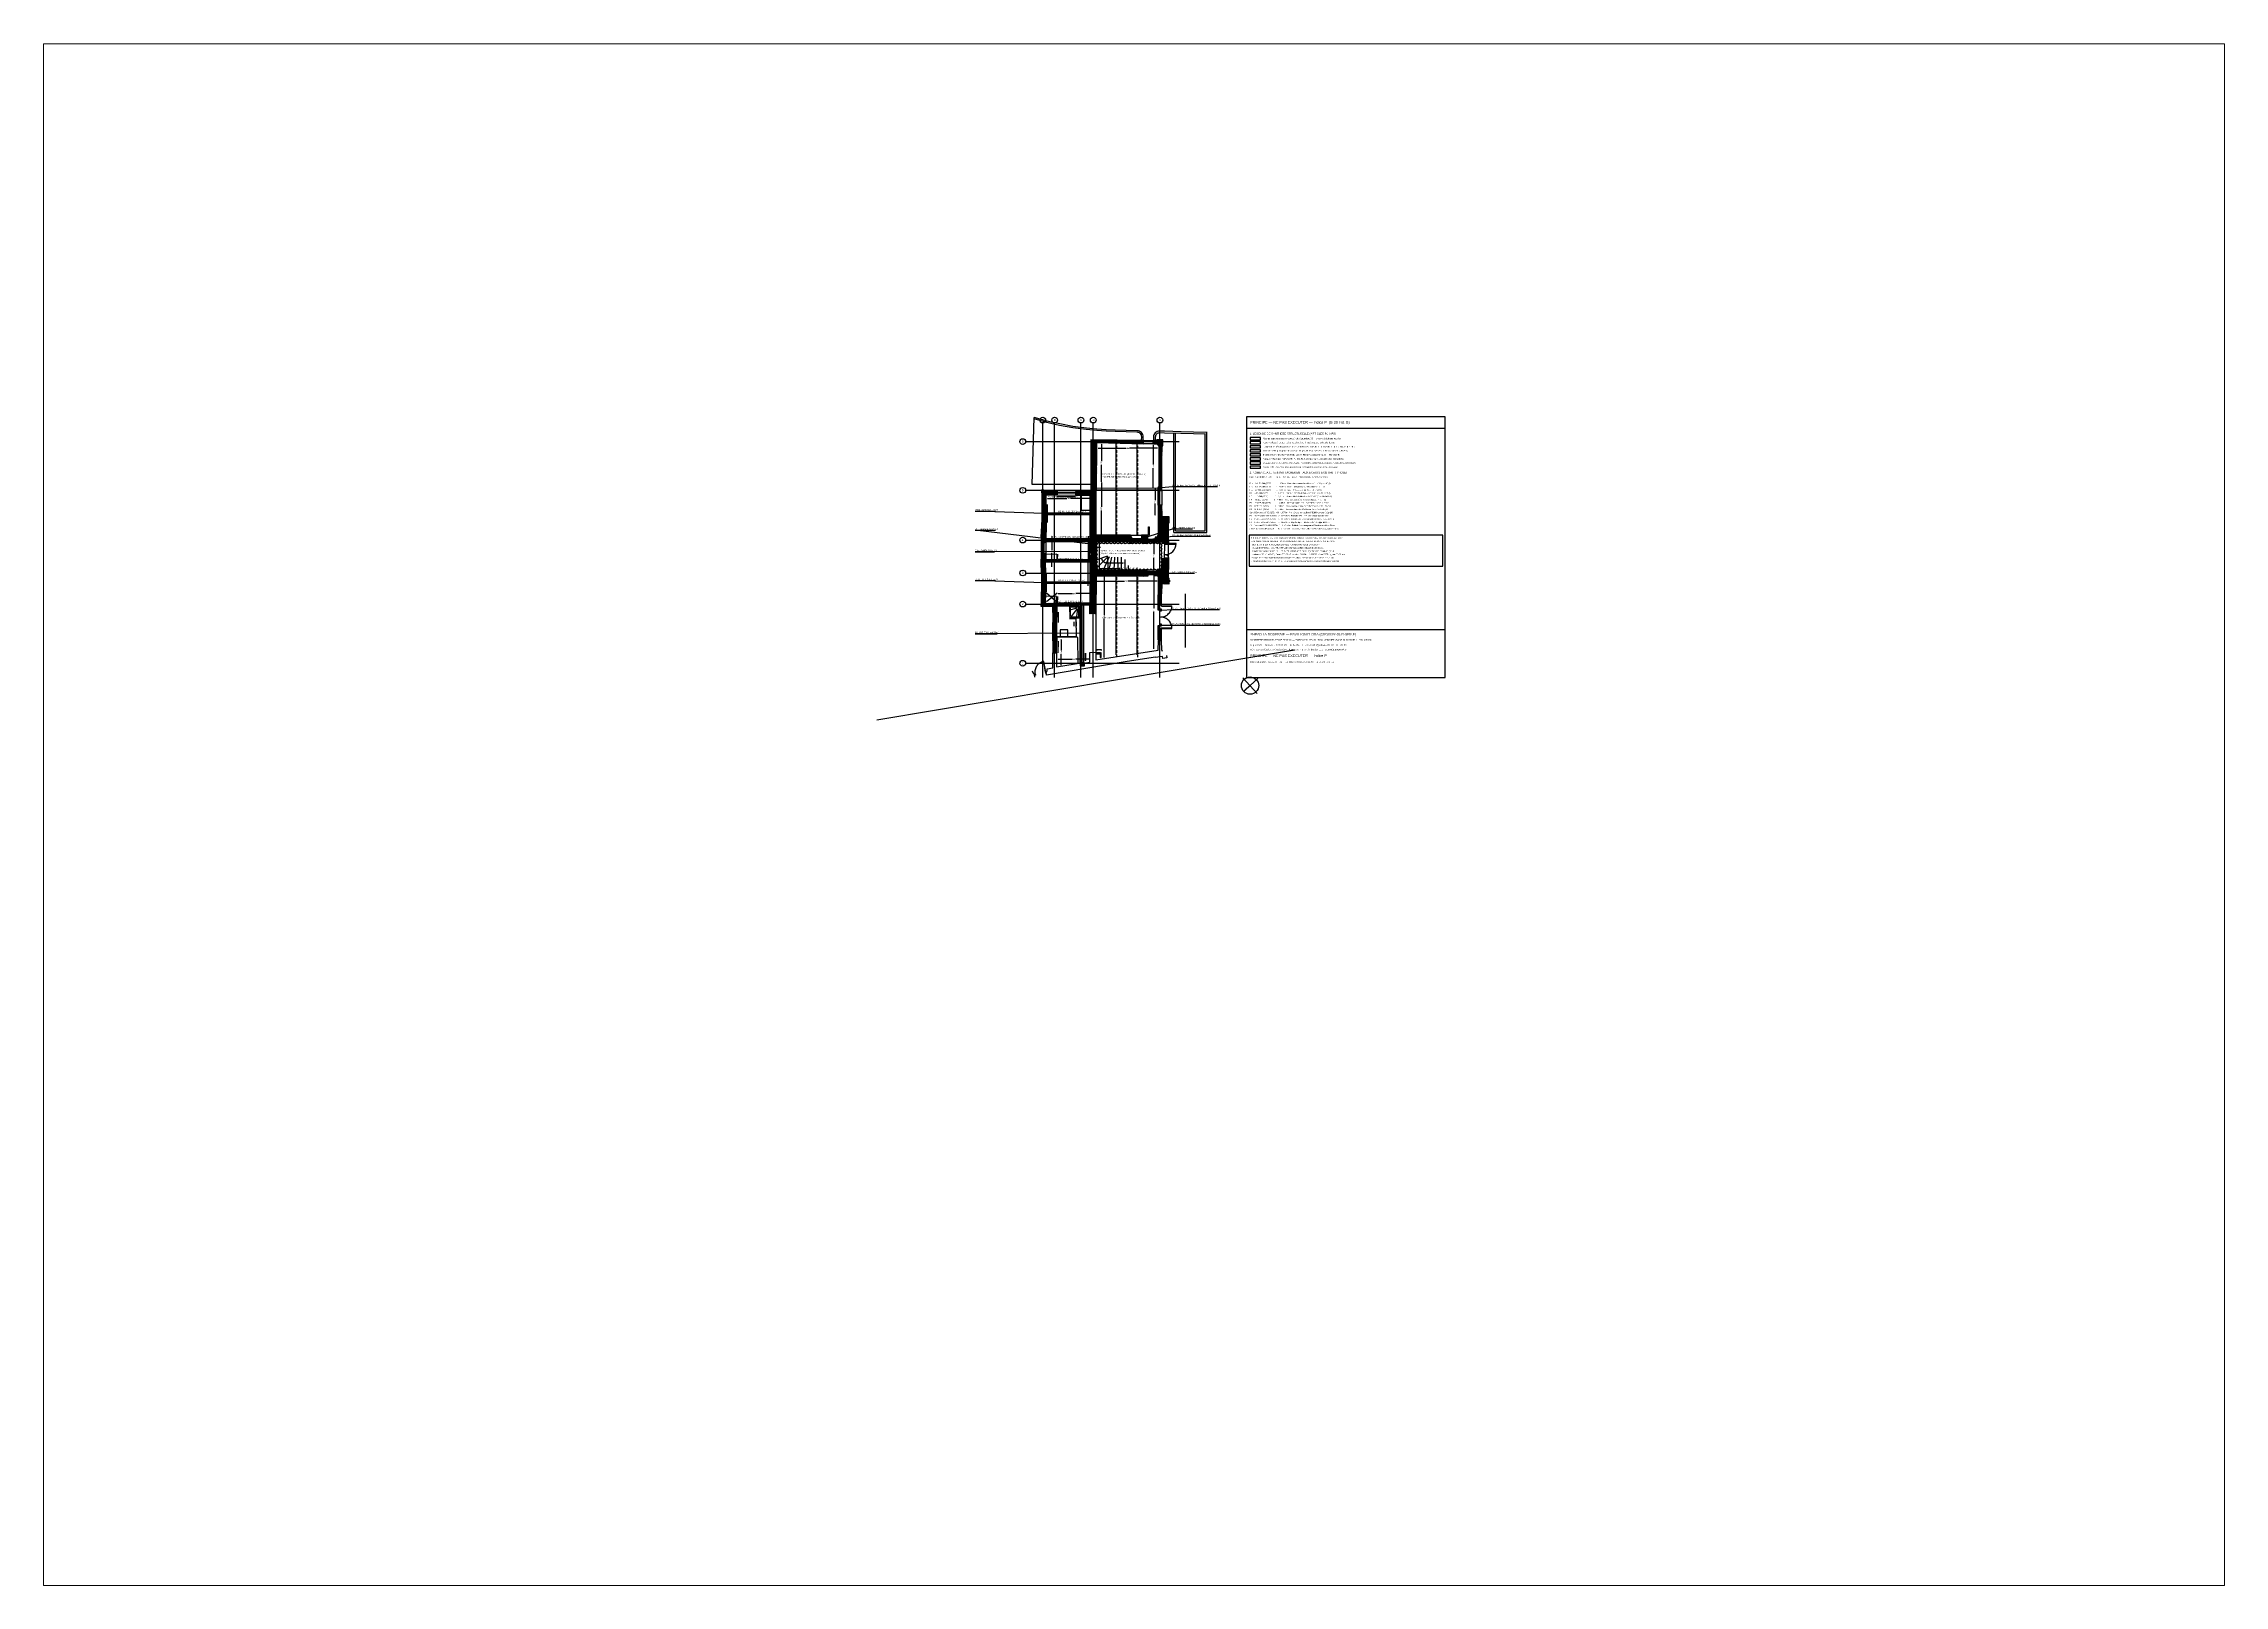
# Paper-space layout 'Layout1' of a CAD drawing. Header units: centimetres. Extents: x 30 to 267, y 21 to 189.
# The model-space entities are those that its viewports show. They can reach past a viewport. Long polylines and large blocks are cut down to what shows.
import ezdxf

# ---------------------------------------------------------------- set-up
doc = ezdxf.new("R2010")
doc.units = ezdxf.units.CM
doc.linetypes.add('CACHE', pattern=[9.525, 6.35, -3.175])
doc.linetypes.add('PROJECTION', pattern=[0.3, 0.12, -0.18])
for name, color, linetype in [('010_mur', 8, 'Continuous'), ('020_cloi', 5, 'Continuous'), ('030_menuiserie', 9, 'Continuous'), ('070_trait-fin', 9, 'Continuous'), ('075_cotation', 9, 'Continuous'), ('097_traits-fins-005', 4, 'Continuous'), ('ARCHI-DEMOL', 30, 'Continuous'), ('STRUCT-BA', 3, 'Continuous'), ('STRUCT-CARTOUCHE', 7, 'Continuous'), ('STRUCT-EXIST-POUTRES', 8, 'Continuous'), ('STRUCT-FRANGEMENTS', 1, 'Continuous'), ('STRUCT-HYP-D19', 6, 'Continuous'), ('STRUCT-POTEAUX-METAL', 6, 'Continuous'), ('STRUCT-RENFORTS', 5, 'Continuous'), ('STRUCT-STAB', 4, 'Continuous'), ('STRUCT-TEXTE', 7, 'Continuous'), ('STRUCT-TRAME', 8, 'Continuous')]:
    doc.layers.add(name, color=color, linetype=linetype)
doc.styles.add('ARIAL', font='arial.ttf')
doc.styles.add('clem', font='swissc.ttf')
doc.styles.get("Standard").update_dxf_attribs({"font": 'arial.ttf'})
doc.dimstyles.get("Standard").update_dxf_attribs({"dimtxt": 10, "dimasz": 8, "dimexe": 50, "dimexo": 20, "dimgap": 4, "dimtad": 1, "dimdec": 0, "dimrnd": 0.5, "dimzin": 9, "dimtxsty": 'Standard', "dimblk": 'ARCHTICK', "dimcen": 0, "dimse1": 1, "dimse2": 1, "dimclrd": 4, "dimclre": 4, "dimclrt": 4, "dimazin": 3, "dimtfac": 1, "dimtdec": 0, "dimtmove": 2, "dimatfit": 3, "dimldrblk": 'NONE', "dimlwd": -1})
pattern_1 = [(45.21487, (-11671.396, -4335.0017), (-4.5069355, 4.4732575), [])]

# ---------------------------------------------------------------- blocks, each defined once
blk = doc.blocks.new('*U1201')
for points in [[(0.05, -0.04), (0.05, 0), (0, 0), (0, -0.07), (0.03, -0.07), (0.03, -0.04)], [(0.06, -0.07), (0.03, -0.07), (0.03, -0.72), (0.06, -0.72)], [(0.67, -0.04), (0.67, 0), (0.72, 0), (0.72, -0.07), (0.68, -0.07), (0.68, -0.04)]]:
    blk.add_lwpolyline(points, close=True)
at = {"linetype": 'PROJECTION', "ltscale": 0.75}
blk.add_arc((0.04, -0.07), 0.648, 271.6999, 0.0451, dxfattribs=at)
blk = doc.blocks.new('Murs porteurs selon geometre projet')
at = {"layer": '010_mur'}
h = blk.add_hatch(dxfattribs=at)
h.set_pattern_fill('ANSI31', color=4, scale=2, angle=0.2149)
h.set_pattern_definition(pattern_1)
edge = h.paths.add_edge_path()
edge.add_line((-2690, 1232), (-2691, 1612))
edge.add_line((-2691, 1612), (-2688, 1612))
edge.add_line((-2688, 1612), (-2688, 1622))
edge.add_line((-2688, 1622), (-2688, 2003))
edge.add_line((-2688, 2003), (-2297, 1995))
edge.add_line((-2297, 1995), (-2296, 2023))
edge.add_line((-2296, 2023), (-2738, 2026))
edge.add_line((-2738, 2026), (-2737, 1603))
edge.add_line((-2737, 1603), (-2751, 1602))
edge.add_line((-2751, 1602), (-2752, 1599))
edge.add_line((-2752, 1599), (-2863, 1600))
edge.add_line((-2863, 1600), (-2865, 1564))
edge.add_line((-2865, 1564), (-2813, 1564))
edge.add_line((-2813, 1564), (-2744, 1564))
edge.add_line((-2744, 1564), (-2744, 1435))
edge.add_line((-2744, 1435), (-2743, 1231))
edge.add_line((-2743, 1231), (-2690, 1232))
h = blk.add_hatch(dxfattribs=at)
h.set_pattern_fill('ANSI31', color=4, scale=2, angle=0.2149)
h.set_pattern_definition(pattern_1)
h.paths.add_polyline_path([(-2168, 1876), (-2148, 1877), (-2148, 1872), (-2143, 1871), (-2140, 1977), (-2136, 1977), (-2136, 2027), (-2186, 2027), (-2189, 2023), (-2216, 2023), (-2218, 1995), (-2184, 1992), (-2168, 1976)])
h = blk.add_hatch(dxfattribs=at)
h.set_pattern_fill('ANSI31', color=4, scale=2, angle=0.2149)
h.set_pattern_definition(pattern_1)
h.paths.add_polyline_path([(-3146, 1484), (-3110, 1484), (-3110, 1564), (-3016, 1564), (-3014, 1600), (-3127, 1601), (-3128, 1604), (-3149, 1604), (-3149, 1582), (-3146, 1582)])
h = blk.add_hatch(dxfattribs=at)
h.set_pattern_fill('ANSI31', color=4, scale=2, angle=0.2149)
h.set_pattern_definition(pattern_1)
h.paths.add_polyline_path([(-2402, 1174), (-2402, 1232), (-2690, 1232), (-2743, 1231), (-2743, 1168), (-2690, 1170), (-2690, 1175)])
h.paths.add_polyline_path([(-2312, 1231), (-2312, 1174), (-2137, 1173), (-2137, 1165), (-2115, 1164), (-2115, 1158), (-2085, 1159), (-2085, 1163), (-2083, 1165), (-2083, 1187), (-2086, 1190), (-2085, 1334), (-2080, 1335), (-2080, 1385), (-2140, 1385), (-2141, 1482), (-2172, 1483), (-2172, 1227), (-2177, 1227), (-2177, 1214), (-2198, 1215), (-2199, 1195), (-2259, 1195), (-2257, 1232)])
at = {"layer": '010_mur', "lineweight": 5}
h = blk.add_hatch(dxfattribs=at)
h.set_pattern_fill('ANSI31', color=4, scale=2, angle=0.2149)
h.set_pattern_definition(pattern_1)
h.paths.add_polyline_path([(-2175, 1628), (-2175, 1609), (-2157, 1609), (-2157, 1605), (-2148, 1605), (-2148, 1607), (-2143, 1607), (-2142, 1629), (-2148, 1629), (-2149, 1627)])
at = {"layer": '010_mur'}
h = blk.add_hatch(dxfattribs=at)
h.set_pattern_fill('ANSI31', color=4, scale=2, angle=0.2149)
h.set_pattern_definition(pattern_1)
h.paths.add_polyline_path([(-3146, 1163), (-3146, 1213), (-3150, 1213), (-3149, 1233), (-3146, 1234), (-3146, 1333), (-3110, 1332), (-3110, 1165)])
h = blk.add_hatch(dxfattribs=at)
h.set_pattern_fill('ANSI31', color=4, scale=2, angle=0.2149)
h.set_pattern_definition(pattern_1)
h.paths.add_polyline_path([(-3110, 1008), (-3110, 1025), (-3110, 1076), (-3146, 1074), (-3146, 1028), (-3149, 1028), (-3150, 1007), (-3148, 1007), (-3147, 903), (-3116, 904), (-3117, 1008)])
h = blk.add_hatch(dxfattribs=at)
h.set_pattern_fill('ANSI31', color=4, scale=2, angle=0.2149)
h.set_pattern_definition(pattern_1)
edge = h.paths.add_edge_path()
edge.add_line((-2178, 940), (-2138, 940))
edge.add_line((-2138, 940), (-2137, 1035))
edge.add_line((-2137, 1035), (-2086, 1039))
edge.add_line((-2086, 1039), (-2086, 1034))
edge.add_line((-2086, 1034), (-2084, 1032))
edge.add_line((-2084, 1032), (-2084, 1009))
edge.add_line((-2084, 1009), (-2086, 1008))
edge.add_line((-2086, 1008), (-2086, 875))
edge.add_arc((-2083, 876), 3.71, 204.38, 256.8367)
edge.add_arc((-2085, 869), 3.64, -0.6892, 76.8367, ccw=False)
edge.add_line((-2081, 869), (-2081, 855))
edge.add_line((-2081, 855), (-2075, 854))
edge.add_line((-2075, 854), (-2075, 842))
edge.add_line((-2075, 842), (-2081, 841))
edge.add_line((-2081, 841), (-2082, 823))
edge.add_line((-2082, 823), (-2141, 823))
edge.add_line((-2141, 823), (-2142, 742))
edge.add_line((-2142, 742), (-2166, 741))
edge.add_line((-2166, 741), (-2168, 768))
edge.add_line((-2168, 768), (-2167, 879))
edge.add_arc((-2179, 882), 12.1, 346.1269, 443.5219)
edge.add_line((-2178, 894), (-2178, 940))
h.paths.add_polyline_path([(-2737, 657), (-2739, 1011), (-2743, 1010), (-2743, 1025), (-2743, 1059), (-2691, 1059), (-2692, 941), (-2278, 940), (-2277, 887), (-2601, 887), (-2690, 887), (-2690, 573), (-2740, 572), (-2741, 643), (-2741, 657)])
h = blk.add_hatch(dxfattribs=at)
h.set_pattern_fill('ANSI31', color=4, scale=2, angle=0.2149)
h.set_pattern_definition(pattern_1)
h.paths.add_polyline_path([(-3018, 657), (-3018, 634), (-3018, 583), (-3050, 582), (-3050, 632), (-3128, 632), (-3128, 630), (-3149, 630), (-3149, 653), (-3146, 653), (-3146, 753), (-3115, 753), (-3115, 660), (-3021, 657)])
at = {"layer": '010_mur', "lineweight": 5}
h = blk.add_hatch(dxfattribs=at)
h.set_pattern_fill('ANSI31', color=4, scale=2, angle=0.2149)
h.set_pattern_definition(pattern_1)
h.paths.add_polyline_path([(-3017, 375), (-3017, 343), (-3049, 344), (-3049, 498), (-3018, 498), (-3018, 382)])
at = {"layer": '010_mur', "flags": 128}
for points in [[(-2690, 1232), (-2691, 1612), (-2688, 1612), (-2688, 1622), (-2688, 2003), (-2297, 1995), (-2296, 2023), (-2738, 2026), (-2737, 1603), (-2751, 1602), (-2752, 1599), (-2863, 1600), (-2865, 1564), (-2813, 1564), (-2744, 1564), (-2744, 1435), (-2743, 1231)], [(-2312, 1174), (-2137, 1173), (-2137, 1165), (-2115, 1164), (-2115, 1158), (-2085, 1159), (-2085, 1163), (-2083, 1165), (-2083, 1187), (-2086, 1190), (-2085, 1334), (-2080, 1335), (-2080, 1385), (-2140, 1385), (-2141, 1482), (-2172, 1483), (-2172, 1227), (-2177, 1227), (-2177, 1214), (-2198, 1215), (-2199, 1195), (-2259, 1195), (-2257, 1232), (-2312, 1231)], [(-3146, 1163), (-3146, 1213), (-3150, 1213), (-3149, 1233), (-3146, 1234), (-3146, 1333), (-3110, 1332), (-3110, 1165), (-3146, 1163)], [(-2743, 1231), (-2743, 1168), (-2690, 1170)], [(-2402, 1231), (-2690, 1232)], [(-2690, 1170), (-2690, 1175), (-2402, 1174)], [(-2402, 1231), (-2402, 1174)], [(-2312, 1231), (-2312, 1174)], [(-3147, 903), (-3148, 1007), (-3150, 1007), (-3149, 1028), (-3146, 1028), (-3146, 1074), (-3110, 1076), (-3110, 1025), (-3110, 1008), (-3117, 1008)], [(-3117, 1008), (-3116, 904), (-3147, 903)], [(-2737, 657), (-2739, 1011), (-2743, 1010), (-2743, 1025), (-2743, 1059), (-2691, 1059), (-2692, 941), (-2278, 940), (-2277, 887), (-2690, 887), (-2690, 573), (-2740, 572), (-2741, 643), (-2741, 657), (-2737, 657)], [(-2691, 659), (-2690, 659)], [(-3017, 375), (-3017, 343), (-3049, 344), (-3049, 498), (-3018, 498), (-3018, 382), (-3017, 375)]]:
    blk.add_lwpolyline(points, dxfattribs=at)
for points in [[(-2168, 1876), (-2148, 1877), (-2148, 1872), (-2143, 1871), (-2140, 1977), (-2136, 1977), (-2136, 2027), (-2186, 2027), (-2189, 2023), (-2216, 2023), (-2218, 1995), (-2184, 1992), (-2168, 1976)], [(-3146, 1484), (-3110, 1484), (-3110, 1564), (-3016, 1564), (-3014, 1600), (-3127, 1601), (-3128, 1604), (-3149, 1604), (-3149, 1582), (-3146, 1582)], [(-2175, 1628), (-2175, 1609), (-2157, 1609), (-2157, 1605), (-2148, 1605), (-2148, 1607), (-2143, 1607), (-2142, 1629), (-2148, 1629), (-2149, 1627)], [(-3018, 657), (-3018, 634), (-3018, 583), (-3050, 582), (-3050, 632), (-3128, 632), (-3128, 630), (-3149, 630), (-3149, 653), (-3146, 653), (-3146, 753), (-3115, 753), (-3115, 660), (-3021, 657)]]:
    blk.add_lwpolyline(points, close=True, dxfattribs=at)
blk.add_lwpolyline([(-2178, 940), (-2138, 940), (-2137, 1035), (-2086, 1039), (-2086, 1034), (-2084, 1032), (-2084, 1009), (-2086, 1008), (-2086, 875, 0.232968), (-2084, 873, -0.351792), (-2081, 869), (-2081, 855), (-2075, 854), (-2075, 842), (-2081, 841), (-2082, 823), (-2141, 823), (-2142, 742), (-2166, 741), (-2168, 768), (-2167, 879, 0.452542), (-2178, 894)], format="xyb", close=True, dxfattribs=at)
at = {"layer": '030_menuiserie', "flags": 128}
for points in [[(-2147, 1629), (-2148, 1872)], [(-2142, 1629), (-2143, 1871)], [(-3130, 1333), (-3130, 1484)], [(-3125, 1333), (-3125, 1484)], [(-2864, 1581), (-3015, 1583)], [(-2864, 1576), (-3015, 1578)], [(-3134, 753), (-3134, 904)], [(-3129, 753), (-3129, 904)], [(-3034, 583), (-3036, 498)], [(-3029, 583), (-3031, 498)]]:
    blk.add_lwpolyline(points, dxfattribs=at)
at = {"layer": '030_menuiserie'}
blk.add_lwpolyline([(-2082, 1040), (-2115, 1040), (-2115, 1035), (-2082, 1035, 0.414214), (-2115, 1068, 0.414214), (-2022, 1161), (-2115, 1161), (-2115, 1156), (-2022, 1156)], format="xyb", dxfattribs=at)
at = {"layer": '070_trait-fin', "linetype": 'CACHE'}
for p, q in [((-2148, 451), (-2054, 452)), ((-2143, 456), (-2054, 457))]:
    blk.add_line(p, q, dxfattribs=at)
at = {"layer": '070_trait-fin'}
for points in [[(-3146, 1484), (-3146, 1333)], [(-3014, 1600), (-2863, 1600)], [(-3050, 582), (-3049, 498)]]:
    blk.add_lwpolyline(points, dxfattribs=at)
at = {"layer": '070_trait-fin', "color": 7, "true_color": 0xffffff}
for points in [[(-3110, 1484), (-3110, 1332)], [(-3016, 1564), (-2865, 1564)], [(-3115, 753), (-3116, 904)], [(-3018, 583), (-3018, 498)]]:
    blk.add_lwpolyline(points, dxfattribs=at)
at = {"layer": '070_trait-fin', "linetype": 'CACHE', "flags": 128}
for points in [[(-2172, 1483), (-2171, 1609)], [(-2143, 1607), (-2141, 1482)], [(-3146, 1074), (-3146, 1163)], [(-3110, 1165), (-3110, 1076)], [(-2743, 1085), (-2743, 1168)], [(-2661, 941), (-2661, 1175)], [(-2117, 1036), (-2115, 1158)], [(-2086, 1039), (-2085, 1159)], [(-2491, 941), (-2491, 949), (-2661, 951)], [(-2690, 573), (-2690, 250)], [(-3049, 344), (-3048, 244)], [(-3018, 245), (-3017, 343)]]:
    blk.add_lwpolyline(points, dxfattribs=at)
at = {"layer": '070_trait-fin', "flags": 128}
for points in [[(-2593, 1048), (-2692, 949)], [(-2692, 949), (-2593, 1048)], [(-2581, 1047), (-2627, 941)], [(-2562, 1047), (-2582, 941)], [(-2552, 997), (-2470, 997)], [(-2537, 1046), (-2541, 941)], [(-2510, 1046), (-2508, 941)], [(-2481, 1046), (-2479, 941)], [(-2451, 1027), (-2450, 941)], [(-2421, 977), (-2421, 941)], [(-3147, 903), (-3146, 753)]]:
    blk.add_lwpolyline(points, dxfattribs=at)
blk.add_lwpolyline([(-2470, 997, 10, 0, 0), (-2445, 997, 0, 0, 0)], format="xyseb", dxfattribs=at)
at = {"layer": '070_trait-fin', "linetype": 'CACHE'}
for points in [[(-2147, 642), (-2147, 742)], [(-2142, 642), (-2142, 742)], [(-2142, 642), (-2147, 642)], [(-2142, 642), (-2055, 641)], [(-2142, 642), (-2142, 637)], [(-2142, 637), (-2055, 636)], [(-2148, 451), (-2149, 351)], [(-2143, 451), (-2148, 451)], [(-2143, 451), (-2144, 351)], [(-2143, 451), (-2143, 456)]]:
    blk.add_lwpolyline(points, dxfattribs=at)
for centre, start, end in [((-2150, 642), 271.3776, 359.8812), ((-2149, 451), 0.5485, 89.0522)]:
    blk.add_arc(centre, 95.4, start, end, dxfattribs=at)
at = {"layer": '030_menuiserie', "xscale": 138.550195075006, "yscale": 138.550195075006, "zscale": 138.550195075006, "rotation": 189.9168593396885}
blk.add_blockref('*U1201', (-3102, 74), dxfattribs=at)
blk = doc.blocks.new('NORD')
for p, q in [((-150, 0), (150, 0)), ((0, 0), (0, -150))]:
    blk.add_line(p, q)
blk.add_circle((0, 0), 123)
blk.add_solid([(-10, 122), (10, 122), (-10, 0), (10, 0)])
blk = doc.blocks.new('*U1019')
at = {"layer": '097_traits-fins-005', "linetype": 'Continuous'}
for p, q in [((-2, 1), (0, -1)), ((2, 1), (1, -1))]:
    blk.add_line(p, q, dxfattribs=at)
for centre, radius, start, end in [((0, 2), 2.51, 322.5484, 216.2881), ((-3, -2), 2.51, 269.4183, 36.2881), ((2, -3), 2.48, 142.7235, 269.8189)]:
    blk.add_arc(centre, radius, start, end, dxfattribs=at)
blk = doc.blocks.new('*U1020')
at = {"layer": '075_cotation', "color": 0, "linetype": 'ByBlock', "lineweight": -2, "transparency": 16777216}
for p in [(0, 0), (5, 0), (10, 0), (15, 0), (20, 0), (25, 0), (30, 0), (35, 0)]:
    blk.add_blockref('*U1019', p, dxfattribs=at)
blk = doc.blocks.new('*U1021')
at = {"layer": '097_traits-fins-005', "linetype": 'Continuous'}
for p, q in [((-2, 1), (0, -1)), ((2, 1), (1, -1))]:
    blk.add_line(p, q, dxfattribs=at)
for centre, radius, start, end in [((0, 2), 2.51, 322.5484, 216.2881), ((-3, -2), 2.51, 269.4183, 36.2881), ((2, -3), 2.48, 142.7235, 269.8189)]:
    blk.add_arc(centre, radius, start, end, dxfattribs=at)
blk = doc.blocks.new('*U1018')
at = {"layer": '075_cotation', "color": 0, "linetype": 'ByBlock', "lineweight": -2, "transparency": 16777216}
for p in [(0, 0), (5, 0), (10, 0), (15, 0), (20, 0), (25, 0), (30, 0)]:
    blk.add_blockref('*U1021', p, dxfattribs=at)
blk = doc.blocks.new('_ArchTick')
at = {"color": 0, "linetype": 'ByBlock', "const_width": 0.15}
blk.add_lwpolyline([(-0.5, -0.5), (0.5, 0.5)], dxfattribs=at)
blk = doc.blocks.new('*D1113')
at = {"layer": '075_cotation', "color": 4, "transparency": 16777216}
for p, q in [((8710, 4658), (8710, 4566)), ((8710, 4443), (8710, 4535))]:
    blk.add_line(p, q, dxfattribs=at)
at = {"layer": 'Defpoints', "color": 0, "transparency": 16777216}
for p in [(8683, 4658), (8682, 4443), (8710, 4443)]:
    blk.add_point(p, dxfattribs=at)
at = {"layer": '075_cotation', "color": 4, "transparency": 16777216, "xscale": 8, "yscale": 8, "zscale": 8}
for p, rotation in [((8710, 4658), 90), ((8710, 4443), 270)]:
    blk.add_blockref('_ArchTick', p, dxfattribs=dict(at, rotation=rotation))
at = {"layer": '075_cotation', "color": 4, "transparency": 16777216, "insert": (8710, 4550), "char_height": 10, "attachment_point": 5, "rotation": 90, "style": 'ARIAL'}
blk.add_mtext('\\A1;216', dxfattribs=at)
blk = doc.blocks.new('_None')
blk = doc.blocks.new('*D1121')
at = {"layer": '075_cotation', "color": 4, "transparency": 16777216}
for p, q in [((9019, 6256), (9252, 6256)), ((9515, 6256), (9282, 6256))]:
    blk.add_line(p, q, dxfattribs=at)
at = {"layer": 'Defpoints', "color": 0, "transparency": 16777216}
for p in [(9019, 6292), (9515, 6270), (9515, 6256)]:
    blk.add_point(p, dxfattribs=at)
at = {"layer": '075_cotation', "color": 4, "transparency": 16777216, "xscale": 8, "yscale": 8, "zscale": 8, "rotation": 180}
blk.add_blockref('_ArchTick', (9019, 6256), dxfattribs=at)
at = {"layer": '075_cotation', "color": 4, "transparency": 16777216, "xscale": 8, "yscale": 8, "zscale": 8}
blk.add_blockref('_ArchTick', (9515, 6256), dxfattribs=at)
at = {"layer": '075_cotation', "color": 4, "transparency": 16777216, "insert": (9267, 6256), "char_height": 10, "attachment_point": 5, "style": 'ARIAL'}
blk.add_mtext('\\A1;496', dxfattribs=at)
blk = doc.blocks.new('*D1126')
at = {"layer": '075_cotation', "color": 4, "transparency": 16777216}
for p, q in [((8934, 5522), (8934, 5330)), ((8934, 5107), (8934, 5299))]:
    blk.add_line(p, q, dxfattribs=at)
at = {"layer": 'Defpoints', "color": 0, "transparency": 16777216}
for p in [(8934, 5522), (8949, 5522), (8953, 5107)]:
    blk.add_point(p, dxfattribs=at)
at = {"layer": '075_cotation', "color": 4, "transparency": 16777216, "xscale": 8, "yscale": 8, "zscale": 8}
for p, rotation in [((8934, 5522), 90), ((8934, 5107), 270)]:
    blk.add_blockref('_ArchTick', p, dxfattribs=dict(at, rotation=rotation))
at = {"layer": '075_cotation', "color": 4, "transparency": 16777216, "insert": (8934, 5315), "char_height": 10, "attachment_point": 5, "rotation": 90, "style": 'ARIAL'}
blk.add_mtext('\\A1;414', dxfattribs=at)
blk = doc.blocks.new('*D1128')
at = {"layer": '075_cotation', "color": 4, "transparency": 16777216}
for p, q in [((9046, 6292), (9046, 6149)), ((9046, 5977), (9046, 6119))]:
    blk.add_line(p, q, dxfattribs=at)
at = {"layer": 'Defpoints', "color": 0, "transparency": 16777216}
for p in [(9046, 6292), (9048, 6292), (9018, 5977)]:
    blk.add_point(p, dxfattribs=at)
at = {"layer": '075_cotation', "color": 4, "transparency": 16777216, "xscale": 8, "yscale": 8, "zscale": 8}
for p, rotation in [((9046, 6292), 90), ((9046, 5977), 270)]:
    blk.add_blockref('_ArchTick', p, dxfattribs=dict(at, rotation=rotation))
at = {"layer": '075_cotation', "color": 4, "transparency": 16777216, "insert": (9046, 6134), "char_height": 10, "attachment_point": 5, "rotation": 90, "style": 'ARIAL'}
blk.add_mtext('\\A1;315', dxfattribs=at)
blk = doc.blocks.new('*D1132')
at = {"layer": '075_cotation', "color": 4, "transparency": 16777216}
for p, q in [((8596, 5838), (8757, 5838)), ((8949, 5838), (8788, 5838))]:
    blk.add_line(p, q, dxfattribs=at)
at = {"layer": 'Defpoints', "color": 0, "transparency": 16777216}
for p in [(8949, 5838), (8596, 5828), (8949, 5828)]:
    blk.add_point(p, dxfattribs=at)
at = {"layer": '075_cotation', "color": 4, "transparency": 16777216, "xscale": 8, "yscale": 8, "zscale": 8, "rotation": 180}
blk.add_blockref('_ArchTick', (8596, 5838), dxfattribs=at)
at = {"layer": '075_cotation', "color": 4, "transparency": 16777216, "xscale": 8, "yscale": 8, "zscale": 8}
blk.add_blockref('_ArchTick', (8949, 5838), dxfattribs=at)
at = {"layer": '075_cotation', "color": 4, "transparency": 16777216, "insert": (8773, 5838), "char_height": 10, "attachment_point": 5, "style": 'ARIAL'}
blk.add_mtext('\\A1;354', dxfattribs=at)
blk = doc.blocks.new('*D1134')
at = {"layer": '075_cotation', "color": 4, "transparency": 16777216}
for p, q in [((8999, 5147), (9240, 5147)), ((9511, 5147), (9270, 5147))]:
    blk.add_line(p, q, dxfattribs=at)
at = {"layer": 'Defpoints', "color": 0, "transparency": 16777216}
for p in [(8999, 5114), (9511, 5147), (9511, 5114)]:
    blk.add_point(p, dxfattribs=at)
at = {"layer": '075_cotation', "color": 4, "transparency": 16777216, "xscale": 8, "yscale": 8, "zscale": 8, "rotation": 180}
blk.add_blockref('_ArchTick', (8999, 5147), dxfattribs=at)
at = {"layer": '075_cotation', "color": 4, "transparency": 16777216, "xscale": 8, "yscale": 8, "zscale": 8}
blk.add_blockref('_ArchTick', (9511, 5147), dxfattribs=at)
at = {"layer": '075_cotation', "color": 4, "transparency": 16777216, "insert": (9255, 5147), "char_height": 10, "attachment_point": 5, "style": 'ARIAL'}
blk.add_mtext('\\A1;512', dxfattribs=at)
blk = doc.blocks.new('*D1135')
at = {"layer": '075_cotation', "color": 4, "transparency": 16777216}
for p, q in [((9484, 5230), (9484, 4920)), ((9484, 4579), (9484, 4889))]:
    blk.add_line(p, q, dxfattribs=at)
at = {"layer": 'Defpoints', "color": 0, "transparency": 16777216}
for p in [(9423, 5230), (9484, 5230), (9510, 4579)]:
    blk.add_point(p, dxfattribs=at)
at = {"layer": '075_cotation', "color": 4, "transparency": 16777216, "xscale": 8, "yscale": 8, "zscale": 8}
for p, rotation in [((9484, 5230), 90), ((9484, 4579), 270)]:
    blk.add_blockref('_ArchTick', p, dxfattribs=dict(at, rotation=rotation))
at = {"layer": '075_cotation', "color": 4, "transparency": 16777216, "insert": (9484, 4905), "char_height": 10, "attachment_point": 5, "rotation": 90, "style": 'ARIAL'}
blk.add_mtext('\\A1;650', dxfattribs=at)
blk = doc.blocks.new('*D1137')
at = {"layer": '075_cotation', "color": 4, "transparency": 16777216}
for p, q in [((9046, 5970), (9046, 5767)), ((9046, 5533), (9046, 5736))]:
    blk.add_line(p, q, dxfattribs=at)
at = {"layer": 'Defpoints', "color": 0, "transparency": 16777216}
for p in [(9018, 5970), (9046, 5970), (9021, 5533)]:
    blk.add_point(p, dxfattribs=at)
at = {"layer": '075_cotation', "color": 4, "transparency": 16777216, "xscale": 8, "yscale": 8, "zscale": 8}
for p, rotation in [((9046, 5970), 90), ((9046, 5533), 270)]:
    blk.add_blockref('_ArchTick', p, dxfattribs=dict(at, rotation=rotation))
at = {"layer": '075_cotation', "color": 4, "transparency": 16777216, "insert": (9046, 5751), "char_height": 10, "attachment_point": 5, "rotation": 90, "style": 'ARIAL'}
blk.add_mtext('\\A1;437', dxfattribs=at)
blk = doc.blocks.new('*D1139')
at = {"layer": '075_cotation', "color": 4, "transparency": 16777216}
for p, q in [((8684, 5042), (8803, 5042)), ((8953, 5042), (8833, 5042))]:
    blk.add_line(p, q, dxfattribs=at)
at = {"layer": 'Defpoints', "color": 0, "transparency": 16777216}
for p in [(8953, 5168), (8684, 4971), (8953, 5042)]:
    blk.add_point(p, dxfattribs=at)
at = {"layer": '075_cotation', "color": 4, "transparency": 16777216, "xscale": 8, "yscale": 8, "zscale": 8, "rotation": 180}
blk.add_blockref('_ArchTick', (8684, 5042), dxfattribs=at)
at = {"layer": '075_cotation', "color": 4, "transparency": 16777216, "xscale": 8, "yscale": 8, "zscale": 8}
blk.add_blockref('_ArchTick', (8953, 5042), dxfattribs=at)
at = {"layer": '075_cotation', "color": 4, "transparency": 16777216, "insert": (8818, 5042), "char_height": 10, "attachment_point": 5, "style": 'ARIAL'}
blk.add_mtext('\\A1;269', dxfattribs=at)
blk = doc.blocks.new('*D1144')
at = {"layer": '075_cotation', "color": 4, "transparency": 16777216}
for p, q in [((8683, 4493), (8801, 4493)), ((8950, 4493), (8831, 4493))]:
    blk.add_line(p, q, dxfattribs=at)
at = {"layer": 'Defpoints', "color": 0, "transparency": 16777216}
for p in [(8683, 4547), (8683, 4493), (8950, 4550)]:
    blk.add_point(p, dxfattribs=at)
at = {"layer": '075_cotation', "color": 4, "transparency": 16777216, "xscale": 8, "yscale": 8, "zscale": 8, "rotation": 180}
blk.add_blockref('_ArchTick', (8683, 4493), dxfattribs=at)
at = {"layer": '075_cotation', "color": 4, "transparency": 16777216, "xscale": 8, "yscale": 8, "zscale": 8}
blk.add_blockref('_ArchTick', (8950, 4493), dxfattribs=at)
at = {"layer": '075_cotation', "color": 4, "transparency": 16777216, "insert": (8816, 4493), "char_height": 10, "attachment_point": 5, "style": 'ARIAL'}
blk.add_mtext('\\A1;268', dxfattribs=at)
blk = doc.blocks.new('*D1146')
at = {"layer": '075_cotation', "color": 4, "transparency": 16777216}
for p, q in [((8632, 5522), (8632, 5409)), ((8632, 5266), (8632, 5379))]:
    blk.add_line(p, q, dxfattribs=at)
at = {"layer": 'Defpoints', "color": 0, "transparency": 16777216}
for p in [(8590, 5522), (8632, 5522), (8590, 5266)]:
    blk.add_point(p, dxfattribs=at)
at = {"layer": '075_cotation', "color": 4, "transparency": 16777216, "xscale": 8, "yscale": 8, "zscale": 8}
for p, rotation in [((8632, 5522), 90), ((8632, 5266), 270)]:
    blk.add_blockref('_ArchTick', p, dxfattribs=dict(at, rotation=rotation))
at = {"layer": '075_cotation', "color": 4, "transparency": 16777216, "insert": (8632, 5394), "char_height": 10, "attachment_point": 5, "rotation": 90, "style": 'ARIAL'}
blk.add_mtext('\\A1;256', dxfattribs=at)
blk = doc.blocks.new('*D1147')
at = {"layer": '075_cotation', "color": 4, "transparency": 16777216}
for p, q in [((9478, 6282), (9478, 6120)), ((9478, 5927), (9478, 6090))]:
    blk.add_line(p, q, dxfattribs=at)
at = {"layer": 'Defpoints', "color": 0, "transparency": 16777216}
for p in [(9477, 6282), (9478, 6282), (9518, 5927)]:
    blk.add_point(p, dxfattribs=at)
at = {"layer": '075_cotation', "color": 4, "transparency": 16777216, "xscale": 8, "yscale": 8, "zscale": 8}
for p, rotation in [((9478, 6282), 90), ((9478, 5927), 270)]:
    blk.add_blockref('_ArchTick', p, dxfattribs=dict(at, rotation=rotation))
at = {"layer": '075_cotation', "color": 4, "transparency": 16777216, "insert": (9478, 6105), "char_height": 10, "attachment_point": 5, "rotation": 90, "style": 'ARIAL'}
blk.add_mtext('\\A1;355', dxfattribs=at)
blk = doc.blocks.new('*D1155')
at = {"layer": '075_cotation', "color": 4, "transparency": 16777216}
for p, q in [((9070, 5188), (9070, 4863)), ((9070, 4507), (9070, 4833))]:
    blk.add_line(p, q, dxfattribs=at)
at = {"layer": 'Defpoints', "color": 0, "transparency": 16777216}
for p in [(9035, 5188), (9045, 4507), (9070, 4507)]:
    blk.add_point(p, dxfattribs=at)
at = {"layer": '075_cotation', "color": 4, "transparency": 16777216, "xscale": 8, "yscale": 8, "zscale": 8}
for p, rotation in [((9070, 5188), 90), ((9070, 4507), 270)]:
    blk.add_blockref('_ArchTick', p, dxfattribs=dict(at, rotation=rotation))
at = {"layer": '075_cotation', "color": 4, "transparency": 16777216, "insert": (9070, 4848), "char_height": 10, "attachment_point": 5, "rotation": 90, "style": 'ARIAL'}
blk.add_mtext('\\A1;682', dxfattribs=at)
blk = doc.blocks.new('*D1124')
at = {"layer": '075_cotation', "color": 4, "transparency": 16777216}
for p, q in [((9484, 5473), (9484, 5371)), ((9484, 5239), (9484, 5341))]:
    blk.add_line(p, q, dxfattribs=at)
at = {"layer": 'Defpoints', "color": 0, "transparency": 16777216}
for p in [(9543, 5473), (9484, 5239), (9541, 5239)]:
    blk.add_point(p, dxfattribs=at)
at = {"layer": '075_cotation', "color": 4, "transparency": 16777216, "xscale": 8, "yscale": 8, "zscale": 8}
for p, rotation in [((9484, 5473), 90), ((9484, 5239), 270)]:
    blk.add_blockref('_ArchTick', p, dxfattribs=dict(at, rotation=rotation))
at = {"layer": '075_cotation', "color": 4, "transparency": 16777216, "insert": (9484, 5356), "char_height": 10, "attachment_point": 5, "rotation": 90, "style": 'ARIAL'}
blk.add_mtext('\\A1;234', dxfattribs=at)
blk = doc.blocks.new('*D1203')
at = {"layer": '075_cotation', "color": 4, "transparency": 16777216}
for p, q in [((9495, 5920), (9495, 5824)), ((9495, 5698), (9495, 5794))]:
    blk.add_line(p, q, dxfattribs=at)
at = {"layer": 'Defpoints', "color": 0, "transparency": 16777216}
for p in [(9506, 5920), (9495, 5698), (9509, 5698)]:
    blk.add_point(p, dxfattribs=at)
at = {"layer": '075_cotation', "color": 4, "transparency": 16777216, "xscale": 8, "yscale": 8, "zscale": 8}
for p, rotation in [((9495, 5920), 90), ((9495, 5698), 270)]:
    blk.add_blockref('_ArchTick', p, dxfattribs=dict(at, rotation=rotation))
at = {"layer": '075_cotation', "color": 4, "transparency": 16777216, "insert": (9495, 5809), "char_height": 10, "attachment_point": 5, "rotation": 90, "style": 'ARIAL'}
blk.add_mtext('\\A1;222', dxfattribs=at)

msp = doc.modelspace()

# ---------------------------------------------------------------- hatches: boundary and pattern name
at = {"layer": 'STRUCT-BA'}
for points in [[(8547.5, 5798.6), (8567.5, 5798.6), (8567.5, 5834.1), (8547.5, 5834.1)], [(9522.5, 5921.7), (9547.6, 5921.7), (9547.6, 5936.7), (9522.5, 5936.7)], [(8547.5, 5584.2), (8567.5, 5584.2), (8567.5, 5619.7), (8547.5, 5619.7)], [(8547.5, 5464.6), (8567.5, 5464.6), (8567.5, 5513.7), (8547.5, 5513.7)], [(8952.5, 5464.1), (8972.5, 5464.1), (8972.5, 5518.1), (8952.5, 5518.1)], [(9279.8, 5464.1), (9299.8, 5464.1), (9299.8, 5514.1), (9279.8, 5514.1)], [(9389.7, 5464.1), (9427.5, 5464.1), (9427.5, 5514.1), (9389.7, 5514.1)], [(8547.5, 5293.8), (8567.5, 5293.8), (8567.5, 5329.5), (8547.5, 5329.5)], [(8952.5, 5440.1), (9002.5, 5440.1), (9002.5, 5464.1), (8952.5, 5464.1)], [(8952.5, 5320.2), (9002.5, 5320.2), (9002.5, 5340.2), (8952.5, 5340.2)], [(8952.5, 5293.8), (8972.5, 5293.8), (8972.5, 5329.5), (8952.5, 5329.5)], [(8547.5, 5222.5), (8567.5, 5222.5), (8567.5, 5258), (8547.5, 5258)], [(8952.5, 5115.1), (8972.5, 5115.1), (8972.5, 5150.9), (8952.5, 5150.9)], [(9407.5, 5189.1), (9427.5, 5189.1), (9427.5, 5239.1), (9407.5, 5239.1)], [(9512.5, 5189.1), (9532.5, 5189.1), (9532.5, 5239.1), (9512.5, 5239.1)], [(8547.5, 5007.9), (8567.5, 5007.9), (8567.5, 5043.7), (8547.5, 5043.7)], [(8647.4, 4926), (8667.5, 4926), (8667.5, 4961.5), (8647.4, 4961.5)], [(8952.5, 4927), (8972.5, 4927), (8972.5, 4962.6), (8952.5, 4962.6)], [(8867.5, 4437.3), (8903.1, 4437.3), (8903.1, 4463.2), (8867.5, 4463.2)]]:
    msp.add_hatch(color=3, dxfattribs=at).paths.add_polyline_path(points)
at = {"layer": 'STRUCT-POTEAUX-METAL'}
for points in [[(9533.5, 4897.4), (9547.5, 4897.4), (9547.5, 4911.4), (9533.5, 4911.4)], [(9533.5, 4771.4), (9547.5, 4771.4), (9547.5, 4785.4), (9533.5, 4785.4)]]:
    msp.add_hatch(color=6, dxfattribs=at).paths.add_polyline_path(points)

# ---------------------------------------------------------------- linework, layer by layer
at = {"layer": '010_mur'}
for p, q in [((8998, 4487.3), (9521.5, 4569.1)), ((9521.5, 4569.1), (9521.9, 4649)), ((9521.9, 4649), (9545, 4649.9)), ((9545, 4649.9), (9547.4, 4569.1)), ((9547.4, 4569.1), (9552, 4569)), ((9552, 4569), (9552.5, 4561.3)), ((8479.6, 4369.1), (8469.4, 4392.9)), ((8583.3, 4391.9), (8591.1, 4393.6)), ((8587.9, 4360), (8583.3, 4391.9)), ((9262, 4473.9), (8587.9, 4360)), ((8591.1, 4393.6), (8592.3, 4413.3)), ((8592.3, 4413.3), (8640.3, 4421.2)), ((8640.2, 4546.8), (8670.6, 4547.4)), ((8640.3, 4421.2), (8640.2, 4546.8)), ((8670.6, 4547.4), (8669.6, 4428.5)), ((8669.6, 4428.5), (8896, 4466.7)), ((8896, 4460.8), (8949.5, 4469.8)), ((8896, 4466.7), (8896, 4460.8)), ((8949.5, 4469.8), (8950.1, 4550)), ((8950.1, 4550), (8998.3, 4551.6)), ((8998.3, 4551.6), (8998, 4487.3)), ((9498.6, 4511.5), (9262, 4473.9)), ((9499.3, 4507.2), (9498.6, 4511.5)), ((9556.8, 4516.3), (9499.3, 4507.2)), ((9559.6, 4500.2), (9556.8, 4516.3)), ((9593.3, 4506.1), (9559.6, 4500.2)), ((9590.1, 4525.4), (9593.3, 4506.1)), ((8485.7, 4369.7), (8479.6, 4369.1)), ((8489.9, 4343.1), (8485.7, 4369.7))]:
    msp.add_line(p, q, dxfattribs=at)
msp.add_lwpolyline([(10290, 6328), (10375, 6328), (10375, 6346), (10290, 6346), (10290, 6328)], dxfattribs=at)
at = {"layer": '030_menuiserie'}
for p, q in [((9526.6, 6175.6), (9526.6, 5926.8)), ((9536.6, 6170.6), (9526.6, 6170.6)), ((9531.6, 6170.6), (9531.6, 6058.5)), ((9531.6, 6043.5), (9531.6, 5931.8)), ((9536.6, 6175.6), (9536.6, 5926.3)), ((9519.4, 5908.5), (9519.4, 5903.4)), ((9536.6, 5931.8), (9526.6, 5931.8)), ((9530, 5908.5), (9530, 5903.4)), ((9519.5, 5789), (9519.5, 5783.7)), ((9530.1, 5789), (9530.1, 5783.7))]:
    msp.add_line(p, q, dxfattribs=at)
for points in [[(9519.4, 5903.4), (9530, 5903.4), (9530.1, 5789), (9519.5, 5789)], [(9440.1, 5531.2), (9440.1, 5600.9), (9444.3, 5600.9), (9444.3, 5531.2)], [(9519.6, 4660), (9519.5, 4776.6), (9525.5, 4776.6), (9525.6, 4660)]]:
    msp.add_lwpolyline(points, close=True, dxfattribs=at)
for points in [[(9524.7, 5903.4), (9524.8, 5789)], [(8563.1, 5378), (8563.1, 5467.1)], [(8568.1, 5378.1), (8568.1, 5467.3)], [(9519.5, 4902.5), (9519.5, 5033.5), (9525.5, 5033.5), (9525.5, 4902.5), (9519.5, 4902.5)], [(9525.5, 5033.5), (9519.5, 5033.5), (9519.5, 5029.5), (9525.5, 5029.5), (9525.5, 5033.5)], [(9522.5, 5029.5), (9522.5, 4906.5)], [(9522.5, 4772.6), (9522.6, 4660)], [(8655.8, 4645.8), (8655.4, 4547.1)], [(8660.8, 4645.8), (8660.4, 4547.1)], [(9047.1, 4565), (9047.1, 4573), (9007.7, 4573), (9007.7, 4565)], [(9519.6, 4656), (9519.6, 4660), (9525.6, 4660), (9525.6, 4656), (9519.6, 4656)], [(8910.1, 4543), (8910.1, 4481.3)], [(8912.1, 4543), (8912.1, 4481.6)]]:
    msp.add_lwpolyline(points, dxfattribs=at)
at = {"layer": '070_trait-fin'}
for p, q in [((9650.2, 5551.5), (9650.2, 6386.7)), ((9665.2, 5566.5), (9665.2, 6386.7)), ((9748.8, 4592.7), (9748.8, 5040.9)), ((10659, 4569.3), (7169.1, 3983.1))]:
    msp.add_line(p, q, dxfattribs=at)
for points in [[(8956.2, 5954.7), (8465.6, 5954.7), (8483.5, 6514.3)], [(9650.2, 5551.5), (9927.7, 5551.5), (9927.7, 6394.5)], [(9665.2, 5566.5), (9912.7, 5566.5), (9912.7, 6379.9)], [(8677, 5854.2), (8828.5, 5853.9)], [(8594.6, 5635.3), (8595.3, 5786.6)], [(9098, 5354.4), (9000.2, 5320.2)], [(8586.9, 5070.6), (8587.5, 5106.1)], [(8587.3, 5055.8), (8587, 5207.3)], [(8587.5, 5047.8), (8675.1, 4971.6)], [(8587.5, 4974.5), (8674.6, 5047.8)], [(8683.9, 4885.9), (8683.7, 4800.1)], [(8683.4, 4645), (8682.5, 4547.4)]]:
    msp.add_lwpolyline(points, dxfattribs=at)
for points in [[(9382.1, 6323.4), (9382.8, 6351.6, 0.4142136), (9345.8, 6390.6), (9159.6, 6396.6), (9086.3, 6398.9), (9007.6, 6403.8), (8919.1, 6412.3), (8805.6, 6427.9), (8696.1, 6448), (8622.8, 6464.2), (8590.7, 6472.1), (8483.1, 6502)], [(9394.1, 6323.1), (9394.8, 6351.3, 0.4142136), (9346.1, 6402.6), (9159.9, 6408.6), (9086.9, 6410.9), (9008.5, 6415.8), (8920.5, 6424.2), (8807.5, 6439.7), (8698.4, 6459.7), (8625.5, 6475.9), (8593.7, 6483.7), (8484.3, 6514.1), (8483.5, 6514.3)], [(9927.7, 6388.8), (9817, 6391.6), (9711.5, 6394.4), (9574, 6398.4), (9532.2, 6399.5, 0.4142136), (9480.9, 6350.8), (9480.2, 6322.7)], [(9912.7, 6374.1), (9816.6, 6376.6), (9711.1, 6379.4), (9573.6, 6383.4), (9531.8, 6384.5, 0.4142136), (9495.9, 6350.4), (9495.2, 6322.4)], [(9221.1, 5297.3), (9088.3, 5297.3, -0.3581144), (9049.3, 5332), (9049.3, 5337.4)], [(9221.1, 5297.3), (9088.3, 5297.3, -0.1995203), (9059.7, 5310.5, -0.1995203)]]:
    msp.add_lwpolyline(points, format="xyb", dxfattribs=at)
at = {"layer": '070_trait-fin', "linetype": 'CACHE'}
msp.add_lwpolyline([(9098, 5348.9), (9098.3, 5241.9)], dxfattribs=at)
at = {"layer": 'ARCHI-DEMOL'}
for p, q in [((9477.5, 6294.1), (9398.5, 6294.8)), ((9399.1, 6323.1), (9479, 6322.7)), ((8879.4, 5736.5), (8880.6, 5865.8)), ((9005.8, 5912.8), (9518.3, 5908.6)), ((9518.4, 5919.4), (9005.9, 5923.7)), ((8949.3, 5736.8), (8879.4, 5736.5)), ((8949, 5469.5), (8948.3, 5386.7)), ((9001.1, 5386.6), (9002.3, 5470.9)), ((9001.3, 5470.9), (9001.1, 5386.6)), ((9290, 5531.2), (9380, 5531.2)), ((9290.2, 5474.7), (9380, 5473.9)), ((8673.9, 5371.5), (8581.4, 5368.6)), ((8581.7, 5327.4), (8673.3, 5327.4)), ((8679.8, 5310.9), (8581.7, 5310.5)), ((8673.9, 5371.5), (8673.3, 5327.4)), ((8679.6, 5327.2), (8680.9, 5371.7)), ((8771.5, 5326.2), (8679.6, 5326.3)), ((8770.8, 5311.3), (8679.8, 5310.9)), ((8948, 5312), (8770.8, 5311.3)), ((8771.5, 5326.2), (8947.9, 5326.1)), ((8931.9, 5431.4), (9013.5, 5431.1)), ((8948.2, 5360.1), (8948.3, 5386.7)), ((8948.3, 5386.7), (9001.1, 5386.6)), ((9001.1, 5386.6), (9000.8, 5360)), ((9013.5, 5431.1), (9038.9, 5431)), ((9432, 5240), (9413.6, 5240.1)), ((9432.9, 5186.7), (9413.6, 5186.8)), ((9491.1, 5217.3), (9431.9, 5218.6)), ((9431.9, 5218.6), (9432.9, 5186.7)), ((9432, 5240), (9491.1, 5239.6)), ((9491.1, 5239.6), (9513.2, 5239.5)), ((9491.1, 5217.3), (9491.4, 5193.4)), ((9491.4, 5193.4), (9510.1, 5193.5)), ((8671.3, 5017.8), (8575.4, 5019.5)), ((8668.9, 4959.6), (8671.3, 5018.8)), ((8677.8, 5018.5), (8675.4, 4959.8)), ((8681.6, 4959.7), (8680.9, 4936.9)), ((8752.4, 4936.4), (8680.9, 4936.9)), ((8752.8, 4959.4), (8681.6, 4959.7)), ((8752.4, 4936.4), (8752.8, 4959.4)), ((8857.6, 4935.7), (8752.4, 4936.4)), ((8752.8, 4959.4), (8949.5, 4958.4)), ((8783.2, 4934.5), (8857.6, 4935.7)), ((8784.8, 4840.1), (8783.2, 4934.5)), ((8788.3, 4850), (8787.1, 4924.7)), ((8791, 4930), (8850, 4930.9)), ((8854.1, 4925.9), (8855.4, 4851.1)), ((8857.6, 4935.7), (8859.2, 4841.3)), ((8859.2, 4839.3), (8857.6, 4935.7)), ((8949.5, 4944.7), (8896.3, 4944.7)), ((8896.3, 4944.7), (8896.5, 4873.5)), ((8779.6, 4839.8), (8859.2, 4839.3)), ((8833.7, 4831.8), (8779.7, 4831.2)), ((8859.2, 4841.3), (8784.8, 4840.1)), ((8841.4, 4920.5), (8791.1, 4905.6)), ((8851.4, 4845.8), (8792.5, 4844.9)), ((8843.2, 4916.8), (8793.5, 4851.6)), ((8818, 4769.4), (8817.2, 4807)), ((8836.7, 4683.5), (8833.7, 4831.8)), ((8834.2, 4807.3), (8834.6, 4788.5)), ((8834.6, 4788.5), (8834.9, 4769.8)), ((8846.2, 4914.6), (8836.2, 4850.3)), ((8896.5, 4873.5), (8896, 4466.7)), ((8671.4, 4684.8), (8836.7, 4683.5)), ((8850, 4675.2), (8671.7, 4677.5)), ((8701.4, 4739.8), (8700.9, 4684.6)), ((8700.9, 4684.6), (8763.9, 4684.1)), ((8764.3, 4739.3), (8701.4, 4739.8)), ((8763.9, 4684.1), (8764.3, 4739.3)), ((8850.2, 4459), (8850, 4675.2))]:
    msp.add_line(p, q, dxfattribs=at)
msp.add_lwpolyline([(10290, 6294), (10375, 6294), (10375, 6312), (10290, 6312), (10290, 6294)], dxfattribs=at)
at = {"layer": 'STRUCT-BA'}
for points in [[(10290, 6124), (10375, 6124), (10375, 6142), (10290, 6142), (10290, 6124)], [(8547.5, 5798.6), (8567.5, 5798.6), (8567.5, 5834.1), (8547.5, 5834.1), (8547.5, 5798.6)], [(9522.5, 5921.7), (9547.6, 5921.7), (9547.6, 5936.7), (9522.5, 5936.7), (9522.5, 5921.7)], [(9547, 5929), (9640, 5937), (10016.6, 5937)], [(8955, 5455), (7990, 5572), (8159.3, 5572)], [(8547.5, 5584.2), (8567.5, 5584.2), (8567.5, 5619.7), (8547.5, 5619.7), (8547.5, 5584.2)], [(8547.5, 5464.6), (8567.5, 5464.6), (8567.5, 5513.7), (8547.5, 5513.7), (8547.5, 5464.6)], [(8952.5, 5464.1), (8972.5, 5464.1), (8972.5, 5518.1), (8952.5, 5518.1), (8952.5, 5464.1)], [(9279.8, 5464.1), (9299.8, 5464.1), (9299.8, 5514.1), (9279.8, 5514.1), (9279.8, 5464.1)], [(9389.7, 5464.1), (9427.5, 5464.1), (9427.5, 5514.1), (9389.7, 5514.1), (9389.7, 5464.1)], [(9415, 5490), (9640, 5522), (9958.1, 5522)], [(8547.5, 5293.8), (8567.5, 5293.8), (8567.5, 5329.5), (8547.5, 5329.5), (8547.5, 5293.8)], [(8952.5, 5440.1), (9002.5, 5440.1), (9002.5, 5464.1), (8952.5, 5464.1), (8952.5, 5440.1)], [(8952.5, 5320.2), (9002.5, 5320.2), (9002.5, 5340.2), (8952.5, 5340.2), (8952.5, 5320.2)], [(8952.5, 5293.8), (8972.5, 5293.8), (8972.5, 5329.5), (8952.5, 5329.5), (8952.5, 5293.8)], [(8547.5, 5222.5), (8567.5, 5222.5), (8567.5, 5258), (8547.5, 5258), (8547.5, 5222.5)], [(8952.5, 5115.1), (8972.5, 5115.1), (8972.5, 5150.9), (8952.5, 5150.9), (8952.5, 5115.1)], [(9407.5, 5189.1), (9427.5, 5189.1), (9427.5, 5239.1), (9407.5, 5239.1), (9407.5, 5189.1)], [(9512.5, 5189.1), (9532.5, 5189.1), (9532.5, 5239.1), (9512.5, 5239.1), (9512.5, 5189.1)], [(8547.5, 5007.9), (8567.5, 5007.9), (8567.5, 5043.7), (8547.5, 5043.7), (8547.5, 5007.9)], [(8647.4, 4926), (8667.5, 4926), (8667.5, 4961.5), (8647.4, 4961.5), (8647.4, 4926)], [(8952.5, 4927), (8972.5, 4927), (8972.5, 4962.6), (8952.5, 4962.6), (8952.5, 4927)], [(8867.5, 4437.3), (8903.1, 4437.3), (8903.1, 4463.2), (8867.5, 4463.2), (8867.5, 4437.3)]]:
    msp.add_lwpolyline(points, dxfattribs=at)
at = {"layer": 'STRUCT-CARTOUCHE'}
for points in [[(10260, 4340), (11920, 4340), (11920, 6520), (10260, 6520), (10260, 4340)], [(10260, 4340), (11920, 4340), (11920, 4740), (10260, 4740), (10260, 4340)]]:
    msp.add_lwpolyline(points, dxfattribs=at)
at = {"layer": 'STRUCT-EXIST-POUTRES'}
for p, q in [((9170, 5534.2), (9170, 6296.7)), ((9343.9, 5534.2), (9343.9, 6296.7)), ((9170, 4529.9), (9170, 5189.1)), ((9343.9, 4529.9), (9343.9, 5189.1))]:
    msp.add_line(p, q, dxfattribs=at)
at = {"layer": 'STRUCT-FRANGEMENTS'}
for p, q in [((9279.8, 5495.4), (9427.5, 5495.4)), ((9279.8, 5483), (9427.5, 5483)), ((8547.5, 5311.6), (8972.5, 5311.6)), ((8971.2, 5320.2), (8971.2, 5464.1)), ((8983.6, 5320.2), (8983.6, 5464.1)), ((9407.5, 5220.2), (9532.5, 5220.2)), ((9407.5, 5207.8), (9532.5, 5207.8)), ((8647.4, 4954.1), (8972.5, 4954.1)), ((8875, 4458.6), (8875, 4946.6))]:
    msp.add_line(p, q, dxfattribs=at)
for points in [[(10260, 6425), (11920, 6425), (11920, 6520), (10260, 6520), (10260, 6425)], [(10290, 6260), (10375, 6260), (10375, 6278), (10290, 6278), (10290, 6260)], [(9279.8, 5503.2), (9427.5, 5503.2), (9427.5, 5475.2), (9279.8, 5475.2), (9279.8, 5503.2)], [(9355, 5495), (9640, 5582), (9807.4, 5582)], [(10280, 5270), (11900, 5270), (11900, 5530), (10280, 5530), (10280, 5270)], [(8968, 5395), (7990, 5392), (8151.2, 5392)], [(8547.5, 5319.6), (8972.5, 5319.6), (8972.5, 5303.6), (8547.5, 5303.6), (8547.5, 5319.6)], [(8963.4, 5320.2), (8963.4, 5464.1), (8991.4, 5464.1), (8991.4, 5320.2), (8963.4, 5320.2)], [(9407.5, 5228), (9532.5, 5228), (9532.5, 5200), (9407.5, 5200), (9407.5, 5228)], [(9475, 5214), (9640, 5212), (9824.1, 5212)], [(8647.4, 4964.1), (8972.5, 4964.1), (8972.5, 4944.1), (8647.4, 4944.1), (8647.4, 4964.1)], [(8867.5, 4458.6), (8867.5, 4946.6), (8882.5, 4946.6), (8882.5, 4458.6), (8867.5, 4458.6)], [(8868, 4710), (7990, 4707), (8174.1, 4707)]]:
    msp.add_lwpolyline(points, dxfattribs=at)
at = {"layer": 'STRUCT-HYP-D19'}
for points in [[(10290, 6090), (10375, 6090), (10375, 6108), (10290, 6108), (10290, 6090)], [(9010, 5458), (9001, 5443), (9010, 5428)], [(9010, 5428), (9001, 5413), (9010, 5398)], [(9010, 5398), (9001, 5383), (9010, 5368)], [(9010, 5368), (9001, 5353), (9010, 5338)], [(9010, 5338), (9001, 5323), (9010, 5308)], [(9010, 5308), (9001, 5293), (9010, 5278)], [(9035, 5458), (9022.5, 5465.5), (9010, 5458)], [(9065, 5458), (9050, 5467), (9035, 5458)], [(9095, 5458), (9080, 5467), (9065, 5458)], [(9125, 5458), (9110, 5467), (9095, 5458)], [(9155, 5458), (9140, 5467), (9125, 5458)], [(9185, 5458), (9170, 5467), (9155, 5458)], [(9215, 5458), (9200, 5467), (9185, 5458)], [(9245, 5458), (9230, 5467), (9215, 5458)], [(9275, 5458), (9260, 5467), (9245, 5458)], [(9305, 5458), (9290, 5467), (9275, 5458)], [(9335, 5458), (9320, 5467), (9305, 5458)], [(9365, 5458), (9350, 5467), (9335, 5458)], [(9395, 5458), (9380, 5467), (9365, 5458)], [(9425, 5458), (9410, 5467), (9395, 5458)], [(9455, 5458), (9440, 5467), (9425, 5458)], [(9485, 5458), (9470, 5467), (9455, 5458)], [(9515, 5458), (9500, 5467), (9485, 5458)], [(9545, 5458), (9530, 5467), (9515, 5458)], [(9545, 5428), (9554, 5443), (9545, 5458)], [(9545, 5398), (9554, 5413), (9545, 5428)], [(9545, 5368), (9554, 5383), (9545, 5398)], [(9545, 5338), (9554, 5353), (9545, 5368)], [(9545, 5308), (9554, 5323), (9545, 5338)], [(9545, 5278), (9554, 5293), (9545, 5308)], [(9010, 5278), (9001, 5263), (9010, 5248)], [(9010, 5248), (9025, 5239), (9040, 5248)], [(9040, 5248), (9055, 5239), (9070, 5248)], [(9070, 5248), (9085, 5239), (9100, 5248)], [(9100, 5248), (9115, 5239), (9130, 5248)], [(9130, 5248), (9145, 5239), (9160, 5248)], [(9160, 5248), (9175, 5239), (9190, 5248)], [(9190, 5248), (9205, 5239), (9220, 5248)], [(9220, 5248), (9235, 5239), (9250, 5248)], [(9250, 5248), (9265, 5239), (9280, 5248)], [(9280, 5248), (9295, 5239), (9310, 5248)], [(9310, 5248), (9325, 5239), (9340, 5248)], [(9340, 5248), (9355, 5239), (9370, 5248)], [(9370, 5248), (9385, 5239), (9400, 5248)], [(9400, 5248), (9415, 5239), (9430, 5248)], [(9430, 5248), (9445, 5239), (9460, 5248)], [(9460, 5248), (9475, 5239), (9490, 5248)], [(9490, 5248), (9505, 5239), (9520, 5248)], [(9520, 5248), (9532.5, 5240.5), (9545, 5248)], [(9545, 5248), (9554, 5263), (9545, 5278)]]:
    msp.add_lwpolyline(points, dxfattribs=at)
at = {"layer": 'STRUCT-POTEAUX-METAL'}
for points in [[(10290, 6158), (10375, 6158), (10375, 6176), (10290, 6176), (10290, 6158)], [(9533.5, 4897.4), (9547.5, 4897.4), (9547.5, 4911.4), (9533.5, 4911.4), (9533.5, 4897.4)], [(9533.5, 4771.4), (9547.5, 4771.4), (9547.5, 4785.4), (9533.5, 4785.4), (9533.5, 4771.4)], [(9547, 4904), (9640, 4909), (10033.4, 4909)], [(9547, 4778), (9640, 4779), (10033.4, 4779)]]:
    msp.add_lwpolyline(points, dxfattribs=at)
at = {"layer": 'STRUCT-RENFORTS'}
for p, q in [((8570.5, 5584.2), (8570.5, 5834.1)), ((8570.5, 5709.1), (8952.5, 5709.1)), ((8547.5, 5494.4), (8969.8, 5494.4)), ((8547.5, 5483), (8969.8, 5483)), ((8570.5, 5007.9), (8570.5, 5258)), ((8570.5, 5133.1), (8952.5, 5133.1))]:
    msp.add_line(p, q, dxfattribs=at)
for points in [[(10290, 6226), (10375, 6226), (10375, 6244), (10290, 6244), (10290, 6226)], [(8563.5, 5584.2), (8563.5, 5834.1), (8577.5, 5834.1), (8577.5, 5584.2), (8563.5, 5584.2)], [(8562, 5710), (7990, 5732), (8159.3, 5732)], [(8570.5, 5717.1), (8952.5, 5717.1), (8952.5, 5701.1), (8570.5, 5701.1), (8570.5, 5717.1)], [(8547.5, 5501.7), (8969.8, 5501.7), (8969.8, 5475.7), (8547.5, 5475.7), (8547.5, 5501.7)], [(8562, 5133), (7990, 5152), (8159.3, 5152)], [(8563.5, 5007.9), (8563.5, 5258), (8577.5, 5258), (8577.5, 5007.9), (8563.5, 5007.9)], [(8570.5, 5141.1), (8952.5, 5141.1), (8952.5, 5125.1), (8570.5, 5125.1), (8570.5, 5141.1)]]:
    msp.add_lwpolyline(points, dxfattribs=at)
at = {"layer": 'STRUCT-STAB'}
for p, q in [((9175.5, 6290.2), (9175.5, 6296.7)), ((9175.5, 6254.2), (9175.5, 6276.2)), ((9175.5, 6218.2), (9175.5, 6240.2)), ((9175.5, 6182.2), (9175.5, 6204.2)), ((9349.4, 6290.2), (9349.4, 6296.7)), ((9349.4, 6254.2), (9349.4, 6276.2)), ((9349.4, 6218.2), (9349.4, 6240.2)), ((9349.4, 6182.2), (9349.4, 6204.2)), ((9175.5, 6146.2), (9175.5, 6168.2)), ((9175.5, 6110.2), (9175.5, 6132.2)), ((9175.5, 6074.2), (9175.5, 6096.2)), ((9175.5, 6038.2), (9175.5, 6060.2)), ((9175.5, 6002.2), (9175.5, 6024.2)), ((9349.4, 6146.2), (9349.4, 6168.2)), ((9349.4, 6110.2), (9349.4, 6132.2)), ((9349.4, 6074.2), (9349.4, 6096.2)), ((9349.4, 6038.2), (9349.4, 6060.2)), ((9349.4, 6002.2), (9349.4, 6024.2)), ((9175.5, 5966.2), (9175.5, 5988.2)), ((9175.5, 5930.2), (9175.5, 5952.2)), ((9175.5, 5894.2), (9175.5, 5916.2)), ((9175.5, 5858.2), (9175.5, 5880.2)), ((9175.5, 5822.2), (9175.5, 5844.2)), ((9349.4, 5966.2), (9349.4, 5988.2)), ((9349.4, 5930.2), (9349.4, 5952.2)), ((9349.4, 5894.2), (9349.4, 5916.2)), ((9349.4, 5858.2), (9349.4, 5880.2)), ((9349.4, 5822.2), (9349.4, 5844.2)), ((9175.5, 5786.2), (9175.5, 5808.2)), ((9175.5, 5750.2), (9175.5, 5772.2)), ((9175.5, 5714.2), (9175.5, 5736.2)), ((9175.5, 5678.2), (9175.5, 5700.2)), ((9175.5, 5642.2), (9175.5, 5664.2)), ((9349.4, 5786.2), (9349.4, 5808.2)), ((9349.4, 5750.2), (9349.4, 5772.2)), ((9349.4, 5714.2), (9349.4, 5736.2)), ((9349.4, 5678.2), (9349.4, 5700.2)), ((9349.4, 5642.2), (9349.4, 5664.2)), ((9175.5, 5606.2), (9175.5, 5628.2)), ((9175.5, 5570.2), (9175.5, 5592.2)), ((9175.5, 5534.2), (9175.5, 5556.2)), ((9349.4, 5606.2), (9349.4, 5628.2)), ((9349.4, 5570.2), (9349.4, 5592.2)), ((9349.4, 5534.2), (9349.4, 5556.2)), ((9175.5, 5157.9), (9175.5, 5179.9)), ((9175.5, 5121.9), (9175.5, 5143.9)), ((9175.5, 5085.9), (9175.5, 5107.9)), ((9349.4, 5157.9), (9349.4, 5179.9)), ((9349.4, 5121.9), (9349.4, 5143.9)), ((9349.4, 5085.9), (9349.4, 5107.9)), ((9175.5, 5049.9), (9175.5, 5071.9)), ((9175.5, 5013.9), (9175.5, 5035.9)), ((9175.5, 4977.9), (9175.5, 4999.9)), ((9175.5, 4941.9), (9175.5, 4963.9)), ((9175.5, 4905.9), (9175.5, 4927.9)), ((9349.4, 5049.9), (9349.4, 5071.9)), ((9349.4, 5013.9), (9349.4, 5035.9)), ((9349.4, 4977.9), (9349.4, 4999.9)), ((9349.4, 4941.9), (9349.4, 4963.9)), ((9349.4, 4905.9), (9349.4, 4927.9)), ((9175.5, 4869.9), (9175.5, 4891.9)), ((9175.5, 4833.9), (9175.5, 4855.9)), ((9175.5, 4797.9), (9175.5, 4819.9)), ((9175.5, 4761.9), (9175.5, 4783.9)), ((9175.5, 4725.9), (9175.5, 4747.9)), ((9349.4, 4869.9), (9349.4, 4891.9)), ((9349.4, 4833.9), (9349.4, 4855.9)), ((9349.4, 4797.9), (9349.4, 4819.9)), ((9349.4, 4761.9), (9349.4, 4783.9)), ((9349.4, 4725.9), (9349.4, 4747.9)), ((9175.5, 4689.9), (9175.5, 4711.9)), ((9175.5, 4653.9), (9175.5, 4675.9)), ((9175.5, 4617.9), (9175.5, 4639.9)), ((9175.5, 4581.9), (9175.5, 4603.9)), ((9175.5, 4545.9), (9175.5, 4567.9)), ((9349.4, 4689.9), (9349.4, 4711.9)), ((9349.4, 4653.9), (9349.4, 4675.9)), ((9349.4, 4617.9), (9349.4, 4639.9)), ((9349.4, 4581.9), (9349.4, 4603.9)), ((9349.4, 4545.9), (9349.4, 4567.9)), ((9175.5, 4509.9), (9175.5, 4531.9)), ((9349.4, 4509.9), (9349.4, 4531.9))]:
    msp.add_line(p, q, dxfattribs=at)
msp.add_lwpolyline([(10290, 6192), (10375, 6192), (10375, 6210), (10290, 6210), (10290, 6192)], dxfattribs=at)
at = {"layer": 'STRUCT-TRAME'}
for p, q in [((8555, 4340), (8555, 6465)), ((8655, 4340), (8655, 6465)), ((8875, 4340), (8875, 6465)), ((8977.5, 4340), (8977.5, 6465)), ((9535, 4340), (9535, 6465)), ((8415, 6312), (9695, 6312)), ((8415, 5905), (9695, 5905)), ((8415, 5489), (9695, 5489)), ((8415, 5214), (9695, 5214)), ((8415, 4954.1), (9695, 4954.1)), ((8415, 4460), (9695, 4460))]:
    msp.add_line(p, q, dxfattribs=at)
for centre in [(8555, 6492), (8655, 6492), (8875, 6492), (8977.5, 6492), (9535, 6492), (8388, 6312), (8388, 5905), (8388, 5489), (8388, 5214), (8388, 4954.1), (8388, 4460)]:
    msp.add_circle(centre, 24, dxfattribs=at)

# ---------------------------------------------------------------- block references
at = {"layer": '010_mur', "rotation": 359.7851270248765}
msp.add_blockref('Murs porteurs selon geometre projet', (11687.6, 4291.2), dxfattribs=at)
at = {"layer": '070_trait-fin', "xscale": 0.5892211539267361, "yscale": 0.5892211539267361, "zscale": 0.5892211539267361, "rotation": 132.2354592550134}
msp.add_blockref('NORD', (10288.4, 4273.6), dxfattribs=at)
at = {"layer": '075_cotation'}
for name, p, rotation in [('*U1018', (9032.8, 4542.6), 180), ('*U1020', (9040.3, 4545.1), 270)]:
    msp.add_blockref(name, p, dxfattribs=dict(at, rotation=rotation))

# ---------------------------------------------------------------- texts
at = {"layer": '070_trait-fin', "style": 'clem'}
for s, p in [('1', (9003.1, 5284.2)), ('1', (9049.2, 5249.5)), ('2', (9095, 5249.5)), ('3', (9134, 5248.9)), ('4', (9166.6, 5248.9)), ('5', (9195.3, 5248.9)), ('6', (9224.4, 5248.9)), ('7', (9253.9, 5248.9)), ('8', (9282.9, 5248.9)), ('9', (9311.9, 5249.3)), ('10', (9334, 5249.3))]:
    msp.add_text(s, height=12, dxfattribs=at).set_placement(p)
at = {"layer": 'STRUCT-BA'}
for s, height, p in [('P2 : Poteau BA 15x25 + allège (sur SF1 60x60)', 13.5, (9640, 5940)), ('J1 : Jambage BA 24x50', 13, (7990, 5575)), ('P3 : Poteau BA 50x40 (reprise linteau)', 13.5, (9640, 5525))]:
    msp.add_text(s, height=height, dxfattribs=at).set_placement(p)
at = {"layer": 'STRUCT-CARTOUCHE'}
for s, height, p in [('SYNTHESE STRUCTURELLE PH RDC — EXISTANT / DEMOLITION / PROJET (SANS CLOISONS NI ISOLATION)', 14, (10290, 4648)), ("Rôle : Bureau d'études d'exécution GO de l'entreprise  ·  Base : fond B-32 Ind. D + plan MOE EVEN Ind. C", 12.2, (10290, 4568)), ('Brique B-20  ·  Indice B  ·  20/10/2026  ·  Mode PARTIEL-DECLARE (Synthèse D1+D2+D3+D4+D5)', 13, (10290, 4606)), ('EHPAD LA ROSERAIE — PAVILLON FLORA (CROISSY-SUR-SEINE)', 20, (10290, 4692)), ('Echelle plan 1/80  ·  Unités DXF : cm  ·  CARNAC v2.6 (Articles P1 à P8)  ·  Audit DXF : 0 erreur', 11.8, (10290, 4465))]:
    msp.add_text(s, height=height, dxfattribs=at).set_placement(p)
at = {"layer": 'STRUCT-FRANGEMENTS'}
for s, height, p in [('PRINCIPE — NE PAS EXECUTER — Indice P  (B-20 Ind. B)', 22, (10290, 6462)), ('F1b : 2xHEA 200 + S2', 13.5, (9640, 5585)), ('« AU MEME NIVEAU QUE LES FONDATIONS EXISTANTES... RAJOUTER DU GROS BETON...', 11.6, (10295, 5473.5)), ('PRESCRIPTION OBLIGATOIRE D-09 (REPRODUCTION INTEGRALE) & MATERIAUX CONTRACTUELS :', 11.6, (10295, 5501)), ('F1a : 2xHEA 200 + S2', 13, (7990, 5395)), ('F3 : HEB 160 (L=3,85m)', 14, (8680, 5326)), ('  CETTE NOTE EST A INDIQUER SUR LES PLANS ET NOTE DE CALCULS »', 11.6, (10295, 5446)), ('F1c : 2xHEA 200 + 2xS2', 13.5, (9640, 5215)), ('F2 : HEB 200 (L=2,85m)', 14, (8680, 4970)), ('F4 : IPE 200 (L=4,88m)', 13.5, (7990, 4710)), ('PRINCIPE — NE PAS EXECUTER — Indice P', 22, (10290, 4512))]:
    msp.add_text(s, height=height, dxfattribs=at).set_placement(p)
at = {"layer": 'STRUCT-HYP-D19'}
for s, height, p in [('(D3 p.4 & p.10 — sondage contradictoire requis)', 11, (9035, 5373)), ('NUAGE D-19 : PLANCHER HAUT NON SONDE', 12.5, (9035, 5395))]:
    msp.add_text(s, height=height, dxfattribs=at).set_placement(p)
at = {"layer": 'STRUCT-POTEAUX-METAL'}
for s, p in [('P1-N : Tube 140x140 S275 (renfort linteau bois)', (9640, 4912)), ('P1-S : Tube 140x140 S275 (renfort linteau bois)', (9640, 4782))]:
    msp.add_text(s, height=13.5, dxfattribs=at).set_placement(p)
at = {"layer": 'STRUCT-RENFORTS'}
for s, height, p in [('R3-N : UPE 200 + 2xS1', 13, (7990, 5735)), ('R2-N : HEB 160 (L=3,82m)', 13.5, (8685, 5722)), ('R1 : 2xUPE 200 moisage BM 15x20', 13.5, (8655, 5510)), ('R3-S : UPE 200 + 2xS1', 13, (7990, 5155)), ('R2-S : HEB 160 (L=3,82m)', 13.5, (8685, 5146))]:
    msp.add_text(s, height=height, dxfattribs=at).set_placement(p)
at = {"layer": 'STRUCT-STAB'}
for s, height, p in [('+ 2x IPE 330 + 2 files Stab1 (anti-dévers)', 12, (9055, 6012)), ('PLANCHER B EXISTANT (IPE160 + voutains)', 12.5, (9055, 6035)), ('PLANCHER B EXISTANT + 2 files Stab1', 12.5, (9055, 4835))]:
    msp.add_text(s, height=height, dxfattribs=at).set_placement(p)
at = {"layer": 'STRUCT-TEXTE'}
for s, height, p in [('1. LEGENDE DE SYNTHESE STRUCTURELLE (ARTICLES P1 A P8)', 16.5, (10285, 6370)), ('Murs porteurs existants conservés (relevé géomètre D5 — cloisons & isolants purgés)', 12.2, (10395, 6332)), ('Parois / allèges / refends existants démolis ou frangés (calque archi 102_demol)', 12.2, (10395, 6298)), ('Frangements métalliques neufs S275 : F1a/b/c (2xHEA200), F2 (HEB200), F3 (HEB160), F4 (IPE200)', 12.2, (10395, 6264)), ('Renforts métalliques plancher A S275 : R1 (2xUPE200), R2-N/S (HEB160), R3-N/S (UPE200)', 12.2, (10395, 6230)), ('Entretoises anti-déversement Stab1 (4 files IPE dans voutains briques — Plancher B)', 12.2, (10395, 6196)), ('2. NOMENCLATURE & RATTACHEMENT AUX ECARTS EXISTANT / PROJET', 16.5, (10285, 6045)), ('REP.   SECTION (D2 f.01)         QTE   PORTEE    ECART / DESORDRE REPRIS & APPUIS', 11.3, (10285, 6011)), ('Ouvrages BA neufs C25/30 : P2 (15x25), P3 (50x40), J1 (24x50), 10xS1 (20x40x20), 6xS2 (20x50x20)', 12.2, (10395, 6128)), ('Poteaux métalliques neufs S275 : P1-N & P1-S (2x tube carré 140x140 sous linteau bois)', 12.2, (10395, 6162)), ('Nuage D-19 : zone / hypothèse à confirmer contradictoirement sous 2 jours ouvrés', 12.2, (10395, 6094)), ('PLANCHER A BOIS (8x18 e=50)', 12, (8600, 5845)), ('----------------------------------------------------------------------------------------------------', 11.3, (10285, 5984)), ('F1a    2x HEA 200 (S275)          1    1,00 m    Baie refend central moellons -> J1 + S2 (h/L=1/5,3)', 11.3, (10285, 5957)), ('F1b    2x HEA 200 (S275)          1    0,90 m    Baie + linteau bois mur Nord hall -> S2 + P3', 11.3, (10285, 5930)), ('F1c    2x HEA 200 (S275)          1    0,85 m    Baie + linteau bois mur Sud hall -> 2x S2', 11.3, (10285, 5903)), ('F2     HEB 200 (S275)             1    2,85 m    Mur Sud Aile Est démoli + appui F4 -> 2x S1 (1/14,3)', 11.3, (10285, 5876)), ('F3     HEB 160 (S275)             1    3,85 m    Refend Aile Est démoli -> 2x S1 (1/24,1 -> flèche B-45)', 11.3, (10285, 5849)), ('F4     IPE 200 (S275)             1    4,88 m    Paroi Sud-Est démolie (toiture basse) -> F2 + S1', 11.3, (10285, 5822)), ('Stab1  Entretoises IPE (S275)   4 fl   6,8/7,6m  Anti-déversement solives IPE160 voutains (D3 p.18)', 11.3, (10285, 5714)), ('R1     2x UPE 200 (S275)          1    3,85 m    Moisage poutre bois 15x20 fléchie D3#3 -> 2x S2', 11.3, (10285, 5795)), ('R2     HEB 160 (S275)             2    3,82 m    Sous-oeuvre solives 8x18 Plancher A -> R3 + S1/mur', 11.3, (10285, 5768)), ('R3     UPE 200 (S275)             2    1,55 m    Linteaux baies Est D3#1 sous R2 -> 4x S1 (1/7,8)', 11.3, (10285, 5741)), ('P1     Tube carré 140x140 S275    2    H=3,00m   Renfort linteau bois baie Ouest Sud (D2 f.01)', 11.3, (10285, 5687)), ('P2     Poteau BA 15x25 C25/30     1    H=3,00m   Rempl. poteau+allège portique Ouest Nord sur SF1', 11.3, (10285, 5660)), ('J1     Jambage BA 24x50 C25/30    1    H=2,40m   Piédroit Nord frangement F1a dans moellons 50 cm', 11.3, (10285, 5606)), ('S1/S2  Sommiers BA C25/30       10+6   20cm ht   Répartition sur moellons (20x40 et 20x50, sigma<1MPa)', 11.3, (10285, 5579)), ('P3     Poteau BA 50x40 C25/30     1    H=2,80m   Reprise appui linteau existant + appui Est F1b', 11.3, (10285, 5633)), ('- Niveau de référence : 0,00 RELATIF = plancher bas du RDC existant (D-20 / D-21).', 11.6, (10295, 5418.5)), ('- Fondations neuves : arase inf. -1,00 m / TN MINIMUM (D-08 / D-12), dim. mini 60x60 cm (D-14).', 11.6, (10295, 5391)), ('- Matériaux (D2 p.1 + D-06) : Béton C25/30 · Gros béton C16/20 · HA S500B · Acier S275 · c_nom 50/30 mm.', 11.6, (10295, 5363.5)), ('- Calage D2 <-> D5 : échelle vectorielle exacte 1/80, résidu médian sur murs porteurs = 21,0 mm.', 11.6, (10295, 5336)), ('- Protection au feu : une protection au feu adéquate doit être prévue conformément à la réglementation.', 11.6, (10295, 5308.5))]:
    msp.add_text(s, height=height, dxfattribs=at).set_placement(p)
at = {"layer": 'STRUCT-TRAME'}
for s, p in [('A', (8547, 6484)), ('B', (8647, 6484)), ('C', (8867, 6484)), ('D', (8969.5, 6484)), ('E', (9527, 6484)), ('6', (8380, 6304)), ('5', (8380, 5897)), ('4', (8380, 5481)), ('3', (8380, 5206)), ('2', (8380, 4946.1)), ('1', (8380, 4452))]:
    msp.add_text(s, height=18, dxfattribs=at).set_placement(p)

# ---------------------------------------------------------------- dimensions: what is measured, and where the dimension line sits
at = {"layer": '075_cotation', "color": 6}
for base, p1, p2, picture, middle in [((9514.9, 6256), (9019, 6291.8), (9514.9, 6270), '*D1121', (9267, 6256)), ((8949.5, 5838), (8595.5, 5828.1), (8949.5, 5828.2), '*D1132', (8772.5, 5838)), ((8952.5, 5041.7), (8683.9, 4971.3), (8952.5, 5167.9), '*D1139', (8818.2, 5041.7)), ((9511.1, 5146.5), (8999.5, 5113.7), (9511.1, 5113.8), '*D1134', (9255.3, 5146.5)), ((8682.5658, 4492.6623), (8950.1401, 4550.0202), (8682.5658, 4547.4066), '*D1144', (8816.3529, 4492.6623))]:
    dim = msp.add_linear_dim(base=base, p1=p1, p2=p2, dimstyle='standard', override={"dimtxsty": 'ARIAL'}, dxfattribs=at)
    dim.commit()
    dim.dimension.update_dxf_attribs({"geometry": picture, "text_midpoint": middle})
for base, p1, p2, picture, middle in [((9045.6, 6291.8), (9018, 5976.8), (9047.9, 6291.8), '*D1128', (9045.6, 6134.3)), ((9477.6, 6282), (9518.5, 5927.2), (9477.4, 6282), '*D1147', (9477.6, 6104.6)), ((9045.6, 5969.8), (9021.2, 5532.8), (9018, 5969.8), '*D1137', (9045.6, 5751.3)), ((9494.5, 5698.2), (9506.4, 5920.2), (9509.1, 5698.2), '*D1203', (9494.5, 5809.2)), ((8632.1, 5521.7), (8589.6, 5265.6), (8589.5, 5521.7), '*D1146', (8632.1, 5393.6)), ((8934.2, 5521.7), (8952.5, 5107.5), (8949.4, 5521.7), '*D1126', (8934.2, 5314.6)), ((9483.9, 5239.3), (9542.7, 5472.6), (9540.7, 5239.3), '*D1124', (9483.9, 5355.9)), ((9069.8955, 4506.8492), (9034.6427, 5188.3328), (9045.3426, 4506.8492), '*D1155', (9069.8955, 4847.591)), ((9484, 5229.6), (9509.5, 4579.4), (9423.2, 5229.6), '*D1135', (9484, 4904.5)), ((8709.7, 4442.8), (8683.4, 4658.2), (8681.7, 4442.8), '*D1113', (8709.7, 4550.5))]:
    dim = msp.add_linear_dim(base=base, p1=p1, p2=p2, angle=90, dimstyle='standard', override={"dimtxsty": 'ARIAL'}, dxfattribs=at)
    dim.commit()
    dim.dimension.update_dxf_attribs({"geometry": picture, "text_midpoint": middle})

psp = doc.layouts.get("Layout1")

# ---------------------------------------------------------------- viewports
at = {"layer": '020_cloi', "view_target_point": (8143.51, 4371.18)}
psp.add_viewport(center=(148.49, 104.95), size=(237.59, 167.9279), view_center_point=(1174.39, -1175.84), view_height=12885.3268, dxfattribs=at)

doc.saveas('drawing.dxf')
